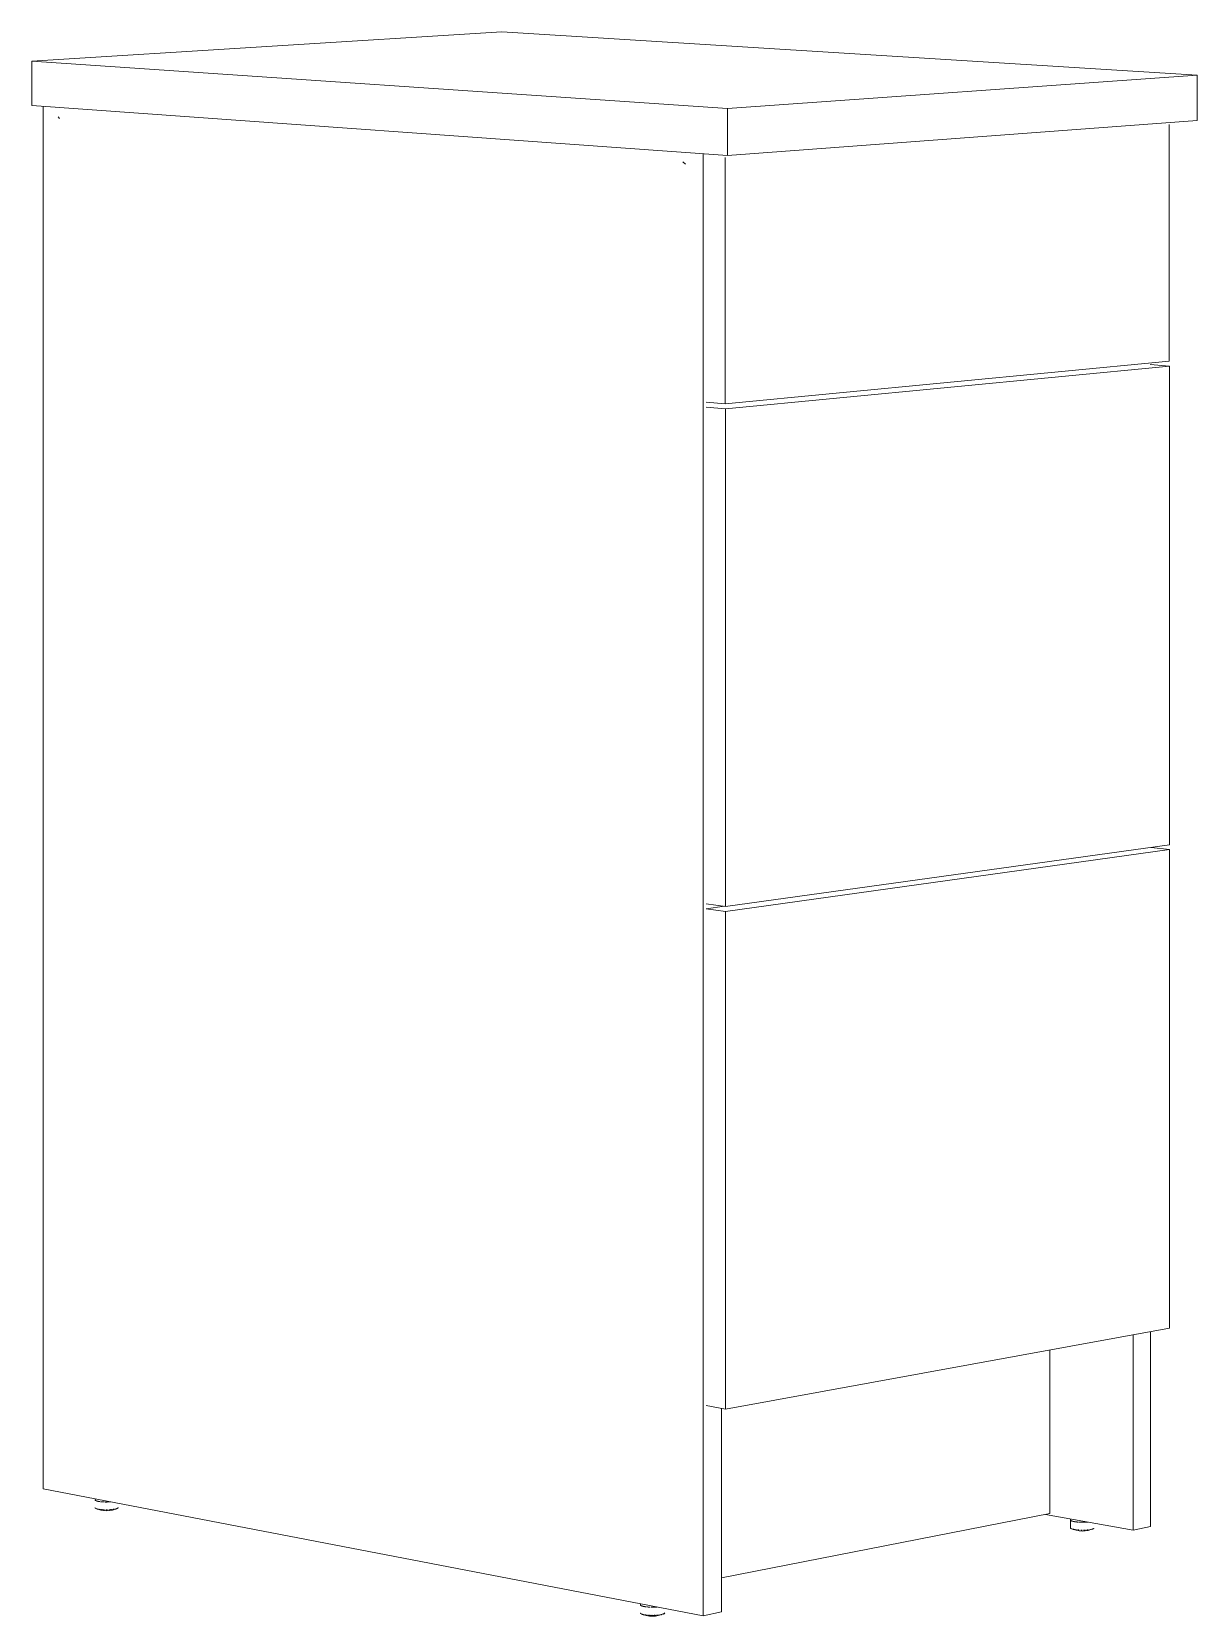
# Model space of a CAD drawing. Header units: metres. Extents: x -27.1 to 47.9, y -10.7 to 6.6.
# Drawn here: x 8.667 to 11.069, y 1.87 to 5.135 of the extents above; entities that cross this region are included whole.
import ezdxf

# ---------------------------------------------------------------- set-up
doc = ezdxf.new("R2010")
doc.units = ezdxf.units.M
doc.header["$MEASUREMENT"] = 0
doc.layers.add('PDF_Working_Num_Penna__7_Num_Penna__7_Num_Penna__7_Num_Penna__7_Num_Penna__7_Num_Penna__7', color=7, linetype='Continuous', lineweight=18)

msp = doc.modelspace()

# ---------------------------------------------------------------- linework, layer by layer
at = {"layer": 'PDF_Working_Num_Penna__7_Num_Penna__7_Num_Penna__7_Num_Penna__7_Num_Penna__7_Num_Penna__7', "color": 7, "linetype": 'Continuous', "lineweight": 18, "flags": 128}
for points in [[(9.6361, 5.1348), (8.6672, 5.0741)], [(9.6361, 5.1348), (11.0689, 5.045), (11.0689, 4.952)], [(8.6672, 5.0741), (8.6672, 4.9827)], [(8.6672, 5.0741), (10.1011, 4.9768)], [(11.0689, 5.045), (10.1011, 4.9768), (10.1011, 4.8799)], [(8.6672, 4.9827), (10.1011, 4.8799)], [(8.6912, 2.1324), (8.6912, 4.981)], [(10.1011, 4.8799), (11.0689, 4.952)], [(11.0111, 4.4557), (11.0111, 4.9439)], [(10.0505, 4.8835), (10.0505, 1.8708)], [(10.0963, 4.8756), (10.0963, 4.3681)], [(10.0566, 4.3717), (10.0963, 4.3681), (11.0111, 4.4557)], [(10.0968, 4.3578), (11.0116, 4.4458), (10.972, 4.4492)], [(11.0116, 3.4594), (11.0116, 4.4458)], [(10.0968, 3.3324), (10.0968, 4.3578), (10.057, 4.3614)], [(11.0116, 3.4594), (10.0968, 3.3324), (10.057, 3.3377)], [(10.9737, 3.4541), (11.0116, 3.4494), (10.0968, 3.322)], [(11.0116, 2.463), (11.0116, 3.4494)], [(10.095, 3.3327), (10.057, 3.3274)], [(10.0968, 2.2967), (10.0968, 3.322), (10.057, 3.3274)], [(11.0116, 2.463), (10.0968, 2.2967), (10.057, 2.3037)], [(10.9368, 2.4494), (10.9368, 2.0473)], [(10.9724, 2.4559), (10.9724, 2.0544)], [(10.7649, 2.0814), (10.7649, 2.4182)], [(10.0888, 2.2981), (10.0888, 1.8785)], [(10.0505, 1.8708), (8.6912, 2.1324)], [(10.0888, 1.9487), (10.7649, 2.0814)], [(10.7561, 2.0796), (10.9368, 2.0473), (10.9724, 2.0544)], [(10.0888, 1.8785), (10.0505, 1.8708)]]:
    msp.add_lwpolyline(points, dxfattribs=at)
for points in [[(8.7216, 4.9597), (8.7248, 4.956)], [(10.0088, 4.8666), (10.0141, 4.8621)], [(8.8399, 2.0908), (8.8401, 2.0908), (8.8402, 2.0908)], [(8.8417, 2.0913), (8.8419, 2.0913)], [(10.8088, 2.0665), (10.809, 2.0665)], [(10.8135, 2.065), (10.8138, 2.065), (10.814, 2.0649)], [(10.8513, 2.0489), (10.8515, 2.0489)], [(9.9253, 1.8906), (9.9255, 1.8906)], [(9.9662, 1.8735), (9.9664, 1.8735), (9.9666, 1.8735)], [(9.968, 1.874), (9.9682, 1.874)]]:
    msp.add_lwpolyline(points, close=True, dxfattribs=at)
for points in [[(8.7982, 2.1088, 0.000369), (8.7979, 2.109)], [(8.7981, 2.1101, -0.019749), (8.7985, 2.1106)], [(8.7985, 2.1082), (8.7988, 2.1082, 0.038828)], [(8.8009, 2.1072), (8.8012, 2.1072, 0.003068), (8.8023, 2.1068), (8.8026, 2.1067), (8.8028, 2.1067)], [(8.8044, 2.1063), (8.8047, 2.1063), (8.8049, 2.1063), (8.8051, 2.1063, 0.009408), (8.8064, 2.1061, 0.188708), (8.8074, 2.1059, 0.009375)], [(8.81, 2.1056, 0.00839), (8.8116, 2.1055, 0.121257), (8.8129, 2.1054, 0.007978), (8.8145, 2.1053, 0.109201), (8.8158, 2.1052, 0.002479)], [(8.8189, 2.1051, 0.002508), (8.8206, 2.1051, 0.115385), (8.822, 2.1051, 0.0025), (8.8238, 2.1052, 0.11284), (8.8251, 2.1052, 0.000113), (8.8268, 2.1053, 0.111873), (8.8281, 2.1053, 0.002952), (8.8298, 2.1054, 0.094334)], [(8.821, 2.0887), (8.8212, 2.0887, 0.073171)], [(10.8082, 2.069), (10.808, 2.069), (10.8077, 2.0689), (10.8077, 2.0685, -0.087484)], [(10.8099, 2.066, 0.014486), (10.8101, 2.066), (10.8103, 2.0659)], [(10.8118, 2.0654), (10.812, 2.0654), (10.8122, 2.0654, 0.011473)], [(10.819, 2.0642, 0.004381), (10.8206, 2.064, 0.125068), (10.8218, 2.0638, -0.000215), (10.8235, 2.0637, 0.104193)], [(10.8278, 2.0635, 0.005025), (10.8296, 2.0634, 0.093553), (10.8309, 2.0634, 0.000082), (10.8327, 2.0634, 0.108588), (10.8341, 2.0634, 0.005168), (10.8358, 2.0634, 0.108827), (10.8372, 2.0635, 0.003044), (10.8389, 2.0635, 0.117385), (10.8402, 2.0636, 0.016041), (10.8418, 2.0637, 0.13161), (10.843, 2.0638, 0.017329)], [(9.9224, 1.8917), (9.9228, 1.8917, 0.005465), (9.9234, 1.8912, 0.006722), (9.9237, 1.8911), (9.9238, 1.8911)], [(9.9269, 1.8901), (9.9273, 1.8901), (9.9274, 1.8901), (9.9276, 1.8901, 0.009254), (9.9291, 1.8897), (9.9294, 1.8896), (9.9295, 1.8896), (9.9297, 1.8896), (9.9299, 1.8896, 0.011498), (9.9314, 1.8894, 0.170524), (9.9325, 1.8892, 0.005316)], [(9.9354, 1.8889, 0.014115), (9.9371, 1.8887, 0.135947), (9.9384, 1.8886, 0.002335), (9.9401, 1.8885, 0.101144), (9.9415, 1.8885, 0.002386)], [(9.9447, 1.8884, 0.000016), (9.9466, 1.8884, 0.103025), (9.948, 1.8884, 0.011869), (9.9498, 1.8884, 0.108028), (9.9512, 1.8884, -0.002906), (9.953, 1.8885, 0.111666), (9.9543, 1.8886, 0.002337), (9.9561, 1.8887, 0.089997)]]:
    msp.add_lwpolyline(points, format="xyb", close=True, dxfattribs=at)
for points in [[(8.845, 2.0929, -0.236831), (8.798, 2.0924)], [(10.8078, 2.0676), (10.8077, 2.0679), (10.8073, 2.0677), (10.8073, 2.0516, 0.061638), (10.8078, 2.0514), (10.8076, 2.0513, 0.245044), (10.8555, 2.0508)], [(9.971, 1.8758, -0.245908), (9.9215, 1.8755)]]:
    msp.add_lwpolyline(points, format="xyb", dxfattribs=at)
at = {"layer": 'PDF_Working_Num_Penna__7_Num_Penna__7_Num_Penna__7_Num_Penna__7_Num_Penna__7_Num_Penna__7', "color": 7, "linetype": 'Continuous', "lineweight": 18}
for centre, radius, start, end in [((8.7986, 2.1062), 0.00286, 101.1495, 105.3315), ((8.7969, 2.1134), 0.00525, 285.6785, 287.72), ((8.7986, 2.0927), 0.000549, 231.4954, 255.3745), ((8.8028, 2.0919), 0.00126, 241.5229, 280.3613), ((8.8048, 2.0915), 0.00125, 239.9144, 283.9289), ((8.8071, 2.0914), 0.00157, 243.2619, 282.4075), ((8.833, 2.0917), 0.00207, 260.1984, 292.8077), ((8.838, 2.0917), 0.00139, 258.1532, 298.9083), ((8.8398, 2.0926), 0.00188, 292.0906, 297.7189), ((8.8433, 2.0927), 0.00092, 262.3838, 304.6879), ((8.8425, 2.0962), 0.00474, 280.2056, 282.4143), ((8.8443, 2.0935), 0.00122, 287.2465, 296.9724), ((8.849, 2.0795), 0.014, 105.0668, 105.9814), ((8.8438, 2.099), 0.00575, 286.9625, 288.5269), ((8.8097, 2.0915), 0.00197, 247.5414, 280.9774), ((8.8183, 2.0923), 0.00322, 257.2323, 280.6749), ((8.8182, 2.0902), 0.00144, 265.4772, 274.5228), ((8.8213, 2.0923), 0.00328, 258.3735, 281.6265), ((8.8243, 2.0925), 0.00345, 260.633, 282.5057), ((10.808, 2.0671), 0.00141, 109.4588, 117.3986), ((10.807, 2.0711), 0.0023, 287.7586, 292.514), ((10.8089, 2.0663), 0.000452, 107.2129, 125.9172), ((10.7941, 1.9158), 0.1504, 80.8893, 81.4375), ((10.812, 2.0506), 0.00133, 241.9369, 278.0471), ((10.8187, 2.0498), 0.00185, 243.7019, 279.2665), ((10.8214, 2.0502), 0.00255, 251.0827, 278.8324), ((10.8243, 2.0504), 0.00299, 253.4072, 277.9608), ((10.8273, 2.0504), 0.00318, 255.6762, 279.6597), ((10.8303, 2.0505), 0.00339, 257.5355, 280.4275), ((10.8305, 2.048), 0.0011, 269.1446, 278.4836), ((10.8334, 2.0502), 0.00308, 258.1237, 282.9133), ((10.8363, 2.0484), 0.00151, 263.7557, 276.2443), ((10.8393, 2.0505), 0.00321, 261.8466, 284.6328), ((10.8516, 2.0493), 0.000636, 282.6256, 296.9721), ((10.8548, 2.0546), 0.0036, 283.1519, 286.501), ((9.9223, 1.893), 0.00146, 106.3757, 113.8969), ((9.9217, 1.8925), 0.00131, 100.9674, 111.3212), ((9.9291, 1.8899), 0.000249, 212.0715, 249.9465), ((9.9379, 1.8746), 0.00277, 251.9619, 279.0379), ((9.941, 1.875), 0.00342, 255.6989, 278.8009), ((9.9441, 1.8749), 0.00334, 257.1921, 281.3389), ((9.9472, 1.8748), 0.00331, 258.6081, 282.8672), ((9.9504, 1.8751), 0.00352, 260.7913, 283.2103), ((9.9535, 1.8746), 0.00291, 260.247, 286.4859), ((9.9565, 1.8741), 0.00224, 259.043, 291.3955), ((9.9593, 1.8742), 0.00201, 259.8891, 294.0731), ((9.962, 1.8741), 0.00153, 257.7902, 298.8304), ((9.9678, 1.8761), 0.00218, 288.0604, 293.7886), ((9.9695, 1.8754), 0.00082, 261.6969, 308.9048), ((9.9704, 1.879), 0.00328, 282.6944, 286.7927)]:
    msp.add_arc(centre, radius, start, end, dxfattribs=at)
for points in [[(8.7978, 2.1096), (8.7979, 2.1096), (8.7976, 2.1095), (8.7976, 2.1095)], [(8.7976, 2.1095), (8.7977, 2.1095), (8.7978, 2.1094), (8.7978, 2.1094)], [(8.7976, 2.0934), (8.7976, 2.0934), (8.7976, 2.0933), (8.7976, 2.0933)], [(8.7976, 2.0934), (8.7977, 2.0934), (8.7977, 2.0933), (8.7977, 2.0933)], [(8.7976, 2.0933), (8.7978, 2.0933), (8.7977, 2.0931), (8.7977, 2.0931)], [(8.7977, 2.0929), (8.7978, 2.0929), (8.7977, 2.0927), (8.7978, 2.0927)], [(8.7977, 2.0929), (8.7979, 2.0929), (8.798, 2.0927), (8.7982, 2.0927)], [(8.7981, 2.1099), (8.7982, 2.1099), (8.7978, 2.1096), (8.7979, 2.1096)], [(8.7978, 2.109), (8.7979, 2.109), (8.7979, 2.1088), (8.7979, 2.1088)], [(8.7978, 2.0927), (8.7979, 2.0927), (8.7979, 2.0926), (8.7979, 2.0926)], [(8.7981, 2.1101), (8.7983, 2.1101), (8.7979, 2.1101), (8.7979, 2.1101)], [(8.7979, 2.1101), (8.798, 2.1101), (8.798, 2.1099), (8.798, 2.1099)], [(8.7979, 2.1093), (8.798, 2.1093), (8.7979, 2.109), (8.798, 2.109)], [(8.7979, 2.0926), (8.798, 2.0926), (8.7981, 2.0925), (8.7981, 2.0925)], [(8.7982, 2.1088), (8.7983, 2.1088), (8.7983, 2.1084), (8.7985, 2.1084)], [(8.7983, 2.1084), (8.7985, 2.1084), (8.7985, 2.1082), (8.7985, 2.1082)], [(8.7983, 2.0923), (8.7984, 2.0923), (8.7983, 2.0921), (8.7984, 2.0921)], [(8.7984, 2.0921), (8.7985, 2.0921), (8.7985, 2.092), (8.7985, 2.092)], [(8.7986, 2.1107), (8.7987, 2.1107), (8.7985, 2.1105), (8.7985, 2.1105)], [(8.7985, 2.092), (8.7986, 2.092), (8.7987, 2.0919), (8.7987, 2.0919)], [(8.7987, 2.1107), (8.7988, 2.1107), (8.7986, 2.1107), (8.7986, 2.1107)], [(8.7988, 2.0922), (8.7989, 2.0922), (8.7988, 2.092), (8.7988, 2.092)], [(8.7992, 2.0918), (8.7994, 2.0918), (8.7993, 2.0916), (8.7993, 2.0916)], [(8.7992, 2.0918), (8.7994, 2.0918), (8.7996, 2.0916), (8.7998, 2.0916)], [(8.7993, 2.1079), (8.7995, 2.1079), (8.7993, 2.1078), (8.7993, 2.1078)], [(8.7993, 2.1078), (8.7994, 2.1078), (8.7995, 2.1077), (8.7995, 2.1077)], [(8.7993, 2.0916), (8.7994, 2.0916), (8.7994, 2.0914), (8.7994, 2.0914)], [(8.7995, 2.0914), (8.7996, 2.0914), (8.7996, 2.0914), (8.7997, 2.0914)], [(8.7998, 2.0915), (8.8, 2.0915), (8.7997, 2.0914), (8.7997, 2.0914)], [(8.7998, 2.1077), (8.8001, 2.1077), (8.8003, 2.1074), (8.8006, 2.1074)], [(8.7998, 2.0916), (8.7999, 2.0916), (8.7998, 2.0915), (8.7998, 2.0915)], [(8.8005, 2.0913), (8.8006, 2.0913), (8.8005, 2.0911), (8.8006, 2.0911)], [(8.8005, 2.0913), (8.8008, 2.0913), (8.801, 2.0911), (8.8012, 2.0911)], [(8.8006, 2.1074), (8.8007, 2.1074), (8.8006, 2.1072), (8.8006, 2.1072)], [(8.8006, 2.1072), (8.8007, 2.1072), (8.8009, 2.1072), (8.8009, 2.1072)], [(8.8006, 2.0911), (8.8007, 2.0911), (8.8007, 2.091), (8.8007, 2.091)], [(8.8007, 2.091), (8.8008, 2.091), (8.8008, 2.0909), (8.8009, 2.0909)], [(8.8009, 2.0909), (8.8009, 2.0909), (8.801, 2.0909), (8.801, 2.0909)], [(8.8012, 2.091), (8.8014, 2.091), (8.801, 2.0909), (8.801, 2.0909)], [(8.8012, 2.0911), (8.8014, 2.0911), (8.8012, 2.091), (8.8012, 2.091)], [(8.8022, 2.1069), (8.8023, 2.1069), (8.8023, 2.1068), (8.8023, 2.1068)], [(8.8022, 2.0908), (8.8023, 2.0908), (8.8022, 2.0906), (8.8022, 2.0906)], [(8.8022, 2.0906), (8.8024, 2.0906), (8.8023, 2.0905), (8.8024, 2.0905)], [(8.8024, 2.0905), (8.8025, 2.0905), (8.8025, 2.0904), (8.8026, 2.0904)], [(8.803, 2.0905), (8.8032, 2.0905), (8.8027, 2.0904), (8.8028, 2.0904)], [(8.803, 2.0907), (8.8031, 2.0907), (8.8029, 2.0905), (8.803, 2.0905)], [(8.803, 2.1067), (8.8034, 2.1067), (8.8038, 2.1064), (8.8042, 2.1064)], [(8.8041, 2.0904), (8.8043, 2.0904), (8.8042, 2.0902), (8.8042, 2.0902)], [(8.8042, 2.1064), (8.8043, 2.1064), (8.8044, 2.1063), (8.8044, 2.1063)], [(8.8042, 2.0902), (8.8043, 2.0902), (8.8043, 2.09), (8.8044, 2.09)], [(8.8044, 2.09), (8.8045, 2.09), (8.8045, 2.09), (8.8045, 2.09)], [(8.805, 2.0901), (8.8051, 2.0901), (8.8049, 2.09), (8.8049, 2.09)], [(8.8051, 2.0902), (8.8052, 2.0902), (8.805, 2.0901), (8.805, 2.0901)], [(8.8074, 2.0899), (8.8076, 2.0899), (8.8074, 2.0897), (8.8074, 2.0897)], [(8.8089, 2.1057), (8.8093, 2.1057), (8.8097, 2.1056), (8.81, 2.1056)], [(8.8175, 2.1052), (8.818, 2.1052), (8.8184, 2.1052), (8.8189, 2.1052)], [(8.8338, 2.0898), (8.8339, 2.0898), (8.8337, 2.0896), (8.8338, 2.0896)], [(8.8353, 2.09), (8.8357, 2.09), (8.836, 2.0901), (8.8364, 2.0901)], [(8.8355, 2.0897), (8.8356, 2.0897), (8.8353, 2.0898), (8.8353, 2.0898)], [(8.8362, 2.0898), (8.8362, 2.0898), (8.8358, 2.0897), (8.8359, 2.0897)], [(8.8363, 2.0899), (8.8364, 2.0899), (8.8361, 2.0898), (8.8362, 2.0898)], [(8.8364, 2.0901), (8.8365, 2.0901), (8.8363, 2.0899), (8.8363, 2.0899)], [(8.8379, 2.0901), (8.8381, 2.0901), (8.8377, 2.0903), (8.8377, 2.0903)], [(8.838, 2.0901), (8.8381, 2.0901), (8.8378, 2.0901), (8.8379, 2.0901)], [(8.84, 2.0905), (8.8402, 2.0905), (8.8398, 2.0908), (8.8399, 2.0908)], [(8.8401, 2.0905), (8.8402, 2.0905), (8.84, 2.0905), (8.84, 2.0905)], [(8.8401, 2.0905), (8.8402, 2.0905), (8.8402, 2.0905), (8.8403, 2.0905)], [(8.8403, 2.0906), (8.8404, 2.0906), (8.8404, 2.0906), (8.8405, 2.0906)], [(8.8405, 2.0906), (8.8407, 2.0906), (8.8406, 2.0908), (8.8407, 2.0908)], [(8.8407, 2.0908), (8.8408, 2.0908), (8.8407, 2.0909), (8.8407, 2.0909)], [(8.8417, 2.0911), (8.8418, 2.0911), (8.8417, 2.0912), (8.8417, 2.0912)], [(8.8419, 2.091), (8.842, 2.091), (8.8417, 2.0911), (8.8417, 2.0911)], [(8.8419, 2.091), (8.842, 2.091), (8.842, 2.091), (8.8421, 2.091)], [(8.8421, 2.091), (8.8423, 2.091), (8.8423, 2.0912), (8.8423, 2.0912)], [(8.8422, 2.0913), (8.8423, 2.0913), (8.8424, 2.0914), (8.8424, 2.0914)], [(8.8423, 2.0912), (8.8425, 2.0912), (8.8424, 2.0914), (8.8424, 2.0914)], [(8.8433, 2.0915), (8.8435, 2.0915), (8.8432, 2.0917), (8.8432, 2.0917)], [(8.8435, 2.0916), (8.8436, 2.0916), (8.8436, 2.0916), (8.8437, 2.0916)], [(8.8437, 2.0916), (8.8438, 2.0916), (8.8438, 2.0918), (8.8438, 2.0918)], [(8.8444, 2.0921), (8.8446, 2.0921), (8.8443, 2.0923), (8.8443, 2.0923)], [(8.8444, 2.0921), (8.8445, 2.0921), (8.8445, 2.0921), (8.8446, 2.0921)], [(8.8446, 2.0921), (8.8448, 2.0921), (8.8447, 2.0923), (8.8448, 2.0923)], [(8.8448, 2.0923), (8.8449, 2.0923), (8.8448, 2.0925), (8.8448, 2.0925)], [(8.8451, 2.0926), (8.8453, 2.0926), (8.845, 2.0929), (8.845, 2.0929)], [(8.8451, 2.0926), (8.8451, 2.0926), (8.8452, 2.0927), (8.8453, 2.0927)], [(8.8453, 2.0927), (8.8454, 2.0927), (8.8454, 2.0929), (8.8454, 2.0929)], [(8.8454, 2.0929), (8.8456, 2.0929), (8.8455, 2.093), (8.8455, 2.093)], [(8.8455, 2.0933), (8.8456, 2.0933), (8.8456, 2.0934), (8.8456, 2.0934)], [(8.8456, 2.0934), (8.8458, 2.0934), (8.8457, 2.0936), (8.8457, 2.0936)], [(8.8072, 2.0896), (8.8073, 2.0896), (8.807, 2.0896), (8.8071, 2.0896)], [(8.8074, 2.0897), (8.8075, 2.0897), (8.8072, 2.0896), (8.8072, 2.0896)], [(8.8091, 2.0894), (8.8092, 2.0894), (8.8089, 2.0896), (8.8089, 2.0896)], [(8.8091, 2.0894), (8.8092, 2.0894), (8.8092, 2.0893), (8.8093, 2.0893)], [(8.8093, 2.0893), (8.8094, 2.0893), (8.8094, 2.0893), (8.8095, 2.0893)], [(8.8095, 2.0893), (8.8096, 2.0893), (8.8096, 2.0893), (8.8097, 2.0893)], [(8.8098, 2.0893), (8.8098, 2.0893), (8.8096, 2.0893), (8.8097, 2.0893)], [(8.81, 2.0894), (8.8101, 2.0894), (8.8098, 2.0893), (8.8098, 2.0893)], [(8.81, 2.0896), (8.8102, 2.0896), (8.81, 2.0894), (8.81, 2.0894)], [(8.8117, 2.0892), (8.8119, 2.0892), (8.8116, 2.0894), (8.8116, 2.0894)], [(8.8116, 2.0894), (8.812, 2.0894), (8.8124, 2.0893), (8.8129, 2.0893)], [(8.8119, 2.0891), (8.8121, 2.0891), (8.8117, 2.0892), (8.8117, 2.0892)], [(8.8119, 2.0891), (8.8121, 2.0891), (8.8122, 2.089), (8.8122, 2.089)], [(8.8128, 2.0892), (8.8129, 2.0892), (8.8126, 2.0891), (8.8126, 2.0891)], [(8.8129, 2.0893), (8.813, 2.0893), (8.8127, 2.0892), (8.8128, 2.0892)], [(8.8145, 2.0892), (8.815, 2.0892), (8.8154, 2.0892), (8.8158, 2.0892)], [(8.8147, 2.089), (8.8149, 2.089), (8.8145, 2.0891), (8.8146, 2.0891)], [(8.8149, 2.0889), (8.8149, 2.0889), (8.8147, 2.089), (8.8147, 2.089)], [(8.8149, 2.0889), (8.8149, 2.0889), (8.815, 2.0889), (8.8151, 2.0889)], [(8.8151, 2.0889), (8.8152, 2.0889), (8.8152, 2.0889), (8.8153, 2.0889)], [(8.8156, 2.0889), (8.8156, 2.0889), (8.8153, 2.0889), (8.8154, 2.0889)], [(8.8157, 2.089), (8.8159, 2.089), (8.8155, 2.0889), (8.8156, 2.0889)], [(8.8158, 2.0892), (8.8159, 2.0892), (8.8157, 2.089), (8.8157, 2.089)], [(8.8177, 2.0888), (8.8179, 2.0888), (8.8175, 2.089), (8.8176, 2.089)], [(8.8179, 2.0888), (8.8181, 2.0888), (8.8177, 2.0888), (8.8177, 2.0888)], [(8.8179, 2.0888), (8.818, 2.0888), (8.8181, 2.0888), (8.8181, 2.0888)], [(8.8186, 2.0888), (8.8187, 2.0888), (8.8184, 2.0888), (8.8184, 2.0888)], [(8.8188, 2.0889), (8.8189, 2.0889), (8.8186, 2.0888), (8.8186, 2.0888)], [(8.8189, 2.0891), (8.819, 2.0891), (8.8188, 2.0889), (8.8188, 2.0889)], [(8.8208, 2.0888), (8.821, 2.0888), (8.8206, 2.089), (8.8207, 2.089)], [(8.821, 2.0888), (8.8212, 2.0888), (8.8208, 2.0888), (8.8208, 2.0888)], [(8.8217, 2.0888), (8.8218, 2.0888), (8.8215, 2.0888), (8.8215, 2.0888)], [(8.8219, 2.0889), (8.822, 2.0889), (8.8217, 2.0888), (8.8217, 2.0888)], [(8.822, 2.0891), (8.8221, 2.0891), (8.8219, 2.0889), (8.8219, 2.0889)], [(8.8239, 2.0888), (8.8241, 2.0888), (8.8238, 2.089), (8.8238, 2.089)], [(8.8242, 2.0888), (8.8243, 2.0888), (8.8239, 2.0888), (8.8239, 2.0888)], [(8.8242, 2.0888), (8.8242, 2.0888), (8.8243, 2.0888), (8.8243, 2.0888)], [(8.8243, 2.0888), (8.8244, 2.0888), (8.8245, 2.0888), (8.8246, 2.0888)], [(8.8248, 2.0888), (8.8249, 2.0888), (8.8246, 2.0888), (8.8247, 2.0888)], [(8.825, 2.089), (8.8251, 2.089), (8.8248, 2.0888), (8.8248, 2.0888)], [(8.8251, 2.0891), (8.8252, 2.0891), (8.825, 2.089), (8.825, 2.089)], [(8.8268, 2.0892), (8.8273, 2.0892), (8.8277, 2.0893), (8.8281, 2.0893)], [(8.8269, 2.089), (8.827, 2.089), (8.8268, 2.0892), (8.8268, 2.0892)], [(8.8271, 2.0889), (8.8273, 2.0889), (8.8269, 2.089), (8.8269, 2.089)], [(8.8275, 2.0889), (8.8276, 2.0889), (8.827, 2.0889), (8.8271, 2.0889)], [(8.8281, 2.0891), (8.8282, 2.0891), (8.8278, 2.089), (8.8279, 2.089)], [(8.8281, 2.0893), (8.8282, 2.0893), (8.828, 2.0891), (8.8281, 2.0891)], [(8.8298, 2.0894), (8.8302, 2.0894), (8.8306, 2.0895), (8.831, 2.0895)], [(8.8299, 2.0892), (8.83, 2.0892), (8.8298, 2.0894), (8.8298, 2.0894)], [(8.8301, 2.0891), (8.8303, 2.0891), (8.8299, 2.0892), (8.8299, 2.0892)], [(8.8304, 2.0891), (8.8305, 2.0891), (8.83, 2.0891), (8.8301, 2.0891)], [(8.831, 2.0893), (8.8311, 2.0893), (8.8307, 2.0892), (8.8308, 2.0892)], [(8.831, 2.0895), (8.8312, 2.0895), (8.831, 2.0893), (8.831, 2.0893)], [(8.8327, 2.0895), (8.8328, 2.0895), (8.8326, 2.0896), (8.8326, 2.0896)], [(8.8329, 2.0894), (8.8331, 2.0894), (8.8327, 2.0895), (8.8327, 2.0895)], [(8.8332, 2.0894), (8.8333, 2.0894), (8.8328, 2.0894), (8.8329, 2.0894)], [(8.8338, 2.0896), (8.8339, 2.0896), (8.8336, 2.0895), (8.8336, 2.0895)], [(8.8356, 2.0897), (8.8358, 2.0897), (8.8354, 2.0897), (8.8355, 2.0897)], [(10.8074, 2.0684), (10.8075, 2.0684), (10.8075, 2.0682), (10.8075, 2.0682)], [(10.8075, 2.0679), (10.8076, 2.0679), (10.8074, 2.0678), (10.8074, 2.0678)], [(10.8074, 2.0678), (10.8075, 2.0678), (10.8076, 2.0677), (10.8076, 2.0677)], [(10.8076, 2.0682), (10.8077, 2.0682), (10.8075, 2.0679), (10.8076, 2.0679)], [(10.8077, 2.0689), (10.8079, 2.0689), (10.8079, 2.0688), (10.8079, 2.0688)], [(10.8078, 2.0676), (10.8079, 2.0676), (10.8079, 2.0673), (10.808, 2.0673)], [(10.808, 2.0673), (10.8081, 2.0673), (10.8078, 2.0672), (10.8078, 2.0672)], [(10.8078, 2.0672), (10.8079, 2.0672), (10.808, 2.0671), (10.808, 2.0671)], [(10.8085, 2.0693), (10.8086, 2.0693), (10.8081, 2.069), (10.8082, 2.069)], [(10.8083, 2.067), (10.8085, 2.067), (10.8086, 2.0667), (10.8087, 2.0667)], [(10.8086, 2.0667), (10.8088, 2.0667), (10.8088, 2.0665), (10.8088, 2.0665)], [(10.8092, 2.0665), (10.8095, 2.0665), (10.8096, 2.0661), (10.8099, 2.0661)], [(10.8099, 2.0661), (10.81, 2.0661), (10.8099, 2.066), (10.8099, 2.066)], [(10.8105, 2.0659), (10.8108, 2.0659), (10.8111, 2.0656), (10.8114, 2.0656)], [(10.8114, 2.0656), (10.8115, 2.0656), (10.8115, 2.0655), (10.8115, 2.0655)], [(10.8115, 2.0655), (10.8116, 2.0655), (10.8118, 2.0654), (10.8118, 2.0654)], [(10.8133, 2.0651), (10.8134, 2.0651), (10.8135, 2.065), (10.8135, 2.065)], [(10.8142, 2.0649), (10.8146, 2.0649), (10.815, 2.0647), (10.8154, 2.0647)], [(10.8155, 2.0647), (10.8158, 2.0647), (10.8161, 2.0645), (10.8165, 2.0645)], [(10.8179, 2.0643), (10.8183, 2.0643), (10.8186, 2.0642), (10.819, 2.0642)], [(10.8247, 2.0636), (10.8253, 2.0636), (10.8259, 2.0635), (10.8265, 2.0635)], [(10.8265, 2.0635), (10.8269, 2.0635), (10.8274, 2.0635), (10.8278, 2.0635)], [(10.8073, 2.0516), (10.8074, 2.0516), (10.8074, 2.0514), (10.8074, 2.0514)], [(10.8074, 2.0514), (10.8075, 2.0514), (10.8075, 2.0513), (10.8075, 2.0513)], [(10.8075, 2.0513), (10.8076, 2.0513), (10.8077, 2.0512), (10.8077, 2.0512)], [(10.8078, 2.0514), (10.8079, 2.0514), (10.8077, 2.0513), (10.8077, 2.0513)], [(10.8078, 2.051), (10.8079, 2.051), (10.8078, 2.0508), (10.8078, 2.0508)], [(10.8078, 2.051), (10.808, 2.051), (10.8081, 2.0509), (10.8083, 2.0509)], [(10.8078, 2.0508), (10.808, 2.0508), (10.808, 2.0507), (10.808, 2.0507)], [(10.808, 2.0507), (10.8081, 2.0507), (10.8081, 2.0506), (10.8082, 2.0506)], [(10.8086, 2.0505), (10.8087, 2.0505), (10.8086, 2.0503), (10.8086, 2.0503)], [(10.8086, 2.0504), (10.8088, 2.0504), (10.809, 2.0503), (10.8092, 2.0503)], [(10.8086, 2.0503), (10.8088, 2.0503), (10.8087, 2.0501), (10.8088, 2.0501)], [(10.8088, 2.0501), (10.8089, 2.0501), (10.8089, 2.0501), (10.8089, 2.0501)], [(10.8092, 2.0503), (10.8093, 2.0503), (10.8092, 2.0501), (10.8092, 2.0501)], [(10.8098, 2.0499), (10.8099, 2.0499), (10.8098, 2.0498), (10.8098, 2.0498)], [(10.8098, 2.0499), (10.8101, 2.0499), (10.8102, 2.0497), (10.8105, 2.0497)], [(10.8098, 2.0498), (10.81, 2.0498), (10.8099, 2.0496), (10.81, 2.0496)], [(10.81, 2.0496), (10.8101, 2.0496), (10.8101, 2.0495), (10.8101, 2.0495)], [(10.8101, 2.0495), (10.8102, 2.0495), (10.8102, 2.0495), (10.8103, 2.0495)], [(10.8105, 2.0496), (10.8106, 2.0496), (10.8103, 2.0495), (10.8103, 2.0495)], [(10.8105, 2.0497), (10.8106, 2.0497), (10.8104, 2.0496), (10.8105, 2.0496)], [(10.8114, 2.0494), (10.8115, 2.0494), (10.8114, 2.0492), (10.8114, 2.0492)], [(10.8114, 2.0492), (10.8115, 2.0492), (10.8115, 2.0491), (10.8115, 2.0491)], [(10.8115, 2.0491), (10.8117, 2.0491), (10.8117, 2.049), (10.8117, 2.049)], [(10.8121, 2.0491), (10.8123, 2.0491), (10.8119, 2.049), (10.8119, 2.049)], [(10.8122, 2.0492), (10.8123, 2.0492), (10.8121, 2.0491), (10.8121, 2.0491)], [(10.8132, 2.0489), (10.8136, 2.0489), (10.8138, 2.0487), (10.8142, 2.0487)], [(10.8133, 2.0489), (10.8134, 2.0489), (10.8133, 2.0487), (10.8133, 2.0487)], [(10.8133, 2.0487), (10.8134, 2.0487), (10.8134, 2.0486), (10.8134, 2.0486)], [(10.8134, 2.0486), (10.8136, 2.0486), (10.8136, 2.0485), (10.8136, 2.0485)], [(10.8141, 2.0486), (10.8142, 2.0486), (10.814, 2.0485), (10.814, 2.0485)], [(10.8142, 2.0487), (10.8143, 2.0487), (10.8141, 2.0486), (10.8141, 2.0486)], [(10.8155, 2.0485), (10.8158, 2.0485), (10.8161, 2.0483), (10.8165, 2.0483)], [(10.8164, 2.0482), (10.8165, 2.0482), (10.8162, 2.0481), (10.8163, 2.0481)], [(10.8165, 2.0483), (10.8166, 2.0483), (10.8164, 2.0482), (10.8164, 2.0482)], [(10.818, 2.0479), (10.8181, 2.0479), (10.8178, 2.0481), (10.8179, 2.0481)], [(10.8182, 2.0478), (10.8183, 2.0478), (10.8179, 2.0479), (10.818, 2.0479)], [(10.8185, 2.0477), (10.8186, 2.0477), (10.8181, 2.0478), (10.8182, 2.0478)], [(10.8188, 2.0477), (10.8189, 2.0477), (10.8184, 2.0477), (10.8185, 2.0477)], [(10.819, 2.0478), (10.8191, 2.0478), (10.8188, 2.0477), (10.8188, 2.0477)], [(10.819, 2.048), (10.8191, 2.048), (10.8189, 2.0478), (10.819, 2.0478)], [(10.8207, 2.0476), (10.8208, 2.0476), (10.8206, 2.0478), (10.8206, 2.0478)], [(10.8208, 2.0474), (10.821, 2.0474), (10.8206, 2.0476), (10.8207, 2.0476)], [(10.8208, 2.0474), (10.821, 2.0474), (10.821, 2.0474), (10.8211, 2.0474)], [(10.8211, 2.0474), (10.8211, 2.0474), (10.8212, 2.0474), (10.8213, 2.0474)], [(10.8215, 2.0474), (10.8216, 2.0474), (10.8214, 2.0474), (10.8214, 2.0474)], [(10.8217, 2.0475), (10.8219, 2.0475), (10.8215, 2.0474), (10.8215, 2.0474)], [(10.8218, 2.0477), (10.8219, 2.0477), (10.8217, 2.0475), (10.8217, 2.0475)], [(10.8237, 2.0472), (10.8238, 2.0472), (10.8235, 2.0474), (10.8235, 2.0474)], [(10.8238, 2.0472), (10.8238, 2.0472), (10.8236, 2.0472), (10.8237, 2.0472)], [(10.8238, 2.0472), (10.8239, 2.0472), (10.824, 2.0472), (10.8241, 2.0472)], [(10.8241, 2.0472), (10.8241, 2.0472), (10.8242, 2.0471), (10.8243, 2.0471)], [(10.8247, 2.0473), (10.8248, 2.0473), (10.8245, 2.0472), (10.8245, 2.0472)], [(10.8247, 2.0474), (10.8248, 2.0474), (10.8246, 2.0473), (10.8247, 2.0473)], [(10.8267, 2.047), (10.8268, 2.047), (10.8265, 2.0472), (10.8265, 2.0472)], [(10.8269, 2.047), (10.827, 2.047), (10.8267, 2.047), (10.8267, 2.047)], [(10.8269, 2.047), (10.8269, 2.047), (10.827, 2.047), (10.8271, 2.047)], [(10.8271, 2.047), (10.8271, 2.047), (10.8272, 2.0469), (10.8273, 2.0469)], [(10.8275, 2.047), (10.8276, 2.047), (10.8273, 2.047), (10.8274, 2.047)], [(10.8277, 2.0471), (10.8279, 2.0471), (10.8275, 2.047), (10.8275, 2.047)], [(10.8278, 2.0473), (10.8279, 2.0473), (10.8277, 2.0471), (10.8277, 2.0471)], [(10.8298, 2.0469), (10.8299, 2.0469), (10.8296, 2.0471), (10.8296, 2.0471)], [(10.83, 2.0469), (10.8301, 2.0469), (10.8297, 2.0469), (10.8298, 2.0469)], [(10.83, 2.0469), (10.83, 2.0469), (10.8301, 2.0469), (10.8302, 2.0469)], [(10.8308, 2.047), (10.831, 2.047), (10.8306, 2.0469), (10.8307, 2.0469)], [(10.8309, 2.0472), (10.831, 2.0472), (10.8308, 2.047), (10.8308, 2.047)], [(10.8329, 2.0469), (10.8331, 2.0469), (10.8327, 2.047), (10.8328, 2.047)], [(10.8331, 2.0469), (10.8333, 2.0469), (10.8329, 2.0469), (10.8329, 2.0469)], [(10.8331, 2.0469), (10.8332, 2.0469), (10.8333, 2.0468), (10.8333, 2.0468)], [(10.8338, 2.0469), (10.8339, 2.0469), (10.8336, 2.0469), (10.8336, 2.0469)], [(10.834, 2.047), (10.8341, 2.047), (10.8338, 2.0469), (10.8338, 2.0469)], [(10.8341, 2.0472), (10.8342, 2.0472), (10.834, 2.047), (10.834, 2.047)], [(10.8358, 2.0472), (10.8363, 2.0472), (10.8367, 2.0473), (10.8372, 2.0473)], [(10.8359, 2.047), (10.8361, 2.047), (10.8358, 2.0472), (10.8358, 2.0472)], [(10.8362, 2.0469), (10.8363, 2.0469), (10.8359, 2.047), (10.8359, 2.047)], [(10.8369, 2.0469), (10.837, 2.0469), (10.8367, 2.0469), (10.8368, 2.0469)], [(10.8371, 2.0471), (10.8373, 2.0471), (10.8369, 2.0469), (10.8369, 2.0469)], [(10.8372, 2.0473), (10.8373, 2.0473), (10.8371, 2.0471), (10.8371, 2.0471)], [(10.839, 2.0471), (10.8391, 2.0471), (10.8389, 2.0473), (10.8389, 2.0473)], [(10.8392, 2.047), (10.8393, 2.047), (10.8389, 2.0471), (10.839, 2.0471)], [(10.8395, 2.047), (10.8396, 2.047), (10.8391, 2.047), (10.8392, 2.047)], [(10.8401, 2.0472), (10.8402, 2.0472), (10.8399, 2.0471), (10.8399, 2.0471)], [(10.8402, 2.0474), (10.8403, 2.0474), (10.8401, 2.0472), (10.8401, 2.0472)], [(10.8418, 2.0475), (10.8422, 2.0475), (10.8426, 2.0476), (10.843, 2.0476)], [(10.8419, 2.0473), (10.842, 2.0473), (10.8418, 2.0475), (10.8418, 2.0475)], [(10.8421, 2.0472), (10.8423, 2.0472), (10.8419, 2.0473), (10.8419, 2.0473)], [(10.8424, 2.0472), (10.8425, 2.0472), (10.842, 2.0472), (10.8421, 2.0472)], [(10.8429, 2.0474), (10.8431, 2.0474), (10.8427, 2.0473), (10.8428, 2.0473)], [(10.843, 2.0476), (10.8431, 2.0476), (10.8429, 2.0474), (10.8429, 2.0474)], [(10.8445, 2.0478), (10.8449, 2.0478), (10.8453, 2.0479), (10.8457, 2.0479)], [(10.8447, 2.0475), (10.8449, 2.0475), (10.8445, 2.0477), (10.8446, 2.0477)], [(10.8449, 2.0475), (10.845, 2.0475), (10.8447, 2.0475), (10.8447, 2.0475)], [(10.8449, 2.0475), (10.845, 2.0475), (10.845, 2.0475), (10.8451, 2.0475)], [(10.8451, 2.0475), (10.8452, 2.0475), (10.8452, 2.0475), (10.8453, 2.0475)], [(10.8453, 2.0475), (10.8453, 2.0475), (10.8454, 2.0476), (10.8454, 2.0476)], [(10.8456, 2.0477), (10.8458, 2.0477), (10.8454, 2.0476), (10.8454, 2.0476)], [(10.8457, 2.0479), (10.8458, 2.0479), (10.8456, 2.0477), (10.8456, 2.0477)], [(10.8471, 2.0481), (10.8474, 2.0481), (10.8477, 2.0483), (10.8481, 2.0483)], [(10.8472, 2.0479), (10.8473, 2.0479), (10.8471, 2.048), (10.8471, 2.048)], [(10.8474, 2.0478), (10.8475, 2.0478), (10.8472, 2.0479), (10.8472, 2.0479)], [(10.8493, 2.0485), (10.8496, 2.0485), (10.8499, 2.0486), (10.8502, 2.0486)], [(10.8495, 2.0483), (10.8497, 2.0483), (10.8493, 2.0485), (10.8493, 2.0485)], [(10.8496, 2.0482), (10.8497, 2.0482), (10.8494, 2.0483), (10.8495, 2.0483)], [(10.8496, 2.0482), (10.8497, 2.0482), (10.8497, 2.0482), (10.8498, 2.0482)], [(10.8498, 2.0483), (10.8499, 2.0483), (10.8499, 2.0483), (10.85, 2.0483)], [(10.85, 2.0483), (10.8501, 2.0483), (10.8501, 2.0484), (10.8502, 2.0484)], [(10.8502, 2.0484), (10.8503, 2.0484), (10.8502, 2.0486), (10.8502, 2.0486)], [(10.8513, 2.0487), (10.8514, 2.0487), (10.8512, 2.0489), (10.8513, 2.0489)], [(10.8515, 2.0487), (10.8516, 2.0487), (10.8513, 2.0487), (10.8513, 2.0487)], [(10.8515, 2.0487), (10.8516, 2.0487), (10.8516, 2.0487), (10.8517, 2.0487)], [(10.8518, 2.049), (10.8519, 2.049), (10.852, 2.049), (10.852, 2.049)], [(10.8519, 2.0488), (10.852, 2.0488), (10.852, 2.0489), (10.852, 2.0489)], [(10.852, 2.0489), (10.8522, 2.0489), (10.8521, 2.0491), (10.8521, 2.0491)], [(10.8529, 2.0494), (10.8531, 2.0494), (10.8533, 2.0496), (10.8536, 2.0496)], [(10.8529, 2.0492), (10.853, 2.0492), (10.8529, 2.0494), (10.8529, 2.0494)], [(10.8531, 2.0492), (10.8532, 2.0492), (10.8529, 2.0492), (10.8529, 2.0492)], [(10.8532, 2.0492), (10.8533, 2.0492), (10.8534, 2.0493), (10.8534, 2.0493)], [(10.8534, 2.0493), (10.8536, 2.0493), (10.8535, 2.0495), (10.8536, 2.0495)], [(10.8543, 2.0497), (10.8545, 2.0497), (10.8541, 2.0499), (10.8542, 2.0499)], [(10.8543, 2.0497), (10.8543, 2.0497), (10.8544, 2.0497), (10.8545, 2.0497)], [(10.8545, 2.05), (10.8546, 2.05), (10.8547, 2.0501), (10.8547, 2.0501)], [(10.8545, 2.0497), (10.8546, 2.0497), (10.8546, 2.0499), (10.8547, 2.0499)], [(10.8547, 2.0499), (10.8548, 2.0499), (10.8547, 2.0501), (10.8547, 2.0501)], [(10.8551, 2.0503), (10.8553, 2.0503), (10.855, 2.0505), (10.855, 2.0505)], [(10.8552, 2.0503), (10.8554, 2.0503), (10.8554, 2.0505), (10.8554, 2.0505)], [(10.8553, 2.0506), (10.8554, 2.0506), (10.8555, 2.0506), (10.8555, 2.0506)], [(10.8554, 2.0505), (10.8556, 2.0505), (10.8554, 2.0507), (10.8555, 2.0507)], [(10.8555, 2.0508), (10.8556, 2.0508), (10.8556, 2.0509), (10.8556, 2.0509)], [(10.8556, 2.0509), (10.8558, 2.0509), (10.8558, 2.051), (10.8558, 2.051)], [(10.8558, 2.051), (10.8559, 2.051), (10.8558, 2.0512), (10.8559, 2.0512)], [(9.9219, 1.8942), (9.9221, 1.8942), (9.9215, 1.8938), (9.9216, 1.8938)], [(9.9217, 1.8944), (9.9219, 1.8944), (9.9219, 1.8942), (9.9219, 1.8942)], [(9.9212, 1.8763), (9.9212, 1.8763), (9.9211, 1.8761), (9.9212, 1.8761)], [(9.9211, 1.8763), (9.9213, 1.8763), (9.9214, 1.8762), (9.9214, 1.8762)], [(9.9213, 1.8932), (9.9215, 1.8932), (9.9212, 1.8931), (9.9212, 1.8931)], [(9.9212, 1.8931), (9.9213, 1.8931), (9.9214, 1.893), (9.9214, 1.893)], [(9.9212, 1.8761), (9.9213, 1.8761), (9.9213, 1.876), (9.9213, 1.876)], [(9.9213, 1.8938), (9.9214, 1.8938), (9.9214, 1.8936), (9.9214, 1.8936)], [(9.9215, 1.8936), (9.9216, 1.8936), (9.9213, 1.8932), (9.9215, 1.8932)], [(9.9213, 1.876), (9.9215, 1.876), (9.9215, 1.8759), (9.9215, 1.8759)], [(9.9215, 1.8929), (9.9216, 1.8929), (9.9216, 1.8926), (9.9217, 1.8926)], [(9.9217, 1.8926), (9.9218, 1.8926), (9.9215, 1.8925), (9.9215, 1.8925)], [(9.9215, 1.8925), (9.9216, 1.8925), (9.9216, 1.8924), (9.9216, 1.8924)], [(9.9215, 1.8757), (9.9216, 1.8757), (9.9215, 1.8755), (9.9215, 1.8755)], [(9.9215, 1.8757), (9.9216, 1.8757), (9.9218, 1.8755), (9.9219, 1.8755)], [(9.9215, 1.8755), (9.9217, 1.8755), (9.9216, 1.8753), (9.9217, 1.8753)], [(9.9217, 1.8753), (9.9218, 1.8753), (9.9218, 1.8753), (9.9219, 1.8753)], [(9.9219, 1.8923), (9.9221, 1.8923), (9.9222, 1.892), (9.9224, 1.892)], [(9.9224, 1.892), (9.9225, 1.892), (9.9222, 1.8919), (9.9222, 1.8919)], [(9.9222, 1.8919), (9.9224, 1.8919), (9.9224, 1.8917), (9.9224, 1.8917)], [(9.9222, 1.8751), (9.9223, 1.8751), (9.9222, 1.8749), (9.9222, 1.8749)], [(9.9222, 1.8751), (9.9224, 1.8751), (9.9224, 1.8749), (9.9224, 1.8749)], [(9.9222, 1.8749), (9.9224, 1.8749), (9.9223, 1.8748), (9.9224, 1.8748)], [(9.9224, 1.8748), (9.9225, 1.8748), (9.9226, 1.8747), (9.9226, 1.8747)], [(9.9228, 1.8749), (9.9229, 1.8749), (9.9227, 1.8747), (9.9228, 1.8747)], [(9.9233, 1.8745), (9.9234, 1.8745), (9.9233, 1.8743), (9.9234, 1.8743)], [(9.9233, 1.8745), (9.9236, 1.8745), (9.9238, 1.8743), (9.924, 1.8743)], [(9.9234, 1.8914), (9.9236, 1.8914), (9.9234, 1.8912), (9.9234, 1.8912)], [(9.9234, 1.8743), (9.9235, 1.8743), (9.9235, 1.8742), (9.9235, 1.8742)], [(9.9235, 1.8742), (9.9236, 1.8742), (9.9237, 1.8741), (9.9237, 1.8741)], [(9.9237, 1.8741), (9.9237, 1.8741), (9.9238, 1.874), (9.9238, 1.874)], [(9.924, 1.8742), (9.9241, 1.8742), (9.9238, 1.8741), (9.9238, 1.8741)], [(9.924, 1.8911), (9.9243, 1.8911), (9.9246, 1.8908), (9.9249, 1.8908)], [(9.924, 1.8743), (9.9241, 1.8743), (9.924, 1.8742), (9.924, 1.8742)], [(9.9249, 1.8908), (9.925, 1.8908), (9.925, 1.8906), (9.925, 1.8906)], [(9.9249, 1.8739), (9.925, 1.8739), (9.9249, 1.8738), (9.9249, 1.8738)], [(9.9249, 1.8739), (9.9251, 1.8739), (9.9254, 1.8738), (9.9256, 1.8738)], [(9.9249, 1.8738), (9.9251, 1.8738), (9.925, 1.8736), (9.925, 1.8736)], [(9.925, 1.8906), (9.9251, 1.8906), (9.9253, 1.8906), (9.9253, 1.8906)], [(9.925, 1.8736), (9.9252, 1.8736), (9.9252, 1.8735), (9.9252, 1.8735)], [(9.9252, 1.8735), (9.9253, 1.8735), (9.9254, 1.8735), (9.9254, 1.8735)], [(9.9256, 1.8736), (9.9258, 1.8736), (9.9254, 1.8735), (9.9254, 1.8735)], [(9.9256, 1.8906), (9.926, 1.8906), (9.9264, 1.8903), (9.9268, 1.8903)], [(9.9256, 1.8738), (9.9258, 1.8738), (9.9256, 1.8736), (9.9256, 1.8736)], [(9.9267, 1.8734), (9.9268, 1.8734), (9.9267, 1.8732), (9.9268, 1.8732)], [(9.9267, 1.8734), (9.927, 1.8734), (9.9273, 1.8733), (9.9276, 1.8733)], [(9.9268, 1.8903), (9.9269, 1.8903), (9.9269, 1.8901), (9.9269, 1.8901)], [(9.9268, 1.8732), (9.9269, 1.8732), (9.9269, 1.8731), (9.9269, 1.8731)], [(9.9269, 1.8731), (9.9271, 1.8731), (9.9271, 1.873), (9.9271, 1.873)], [(9.9276, 1.8731), (9.9277, 1.8731), (9.9274, 1.873), (9.9275, 1.873)], [(9.9276, 1.8733), (9.9278, 1.8733), (9.9276, 1.8731), (9.9276, 1.8731)], [(9.9289, 1.873), (9.9293, 1.873), (9.9296, 1.8728), (9.9299, 1.8728)], [(9.9299, 1.8726), (9.93, 1.8726), (9.9297, 1.8725), (9.9297, 1.8725)], [(9.9299, 1.8728), (9.9301, 1.8728), (9.9299, 1.8726), (9.9299, 1.8726)], [(9.9314, 1.8726), (9.9314, 1.8726), (9.9314, 1.8724), (9.9314, 1.8724)], [(9.9314, 1.8726), (9.9318, 1.8726), (9.9321, 1.8724), (9.9325, 1.8724)], [(9.9314, 1.8724), (9.9316, 1.8724), (9.9315, 1.8722), (9.9315, 1.8722)], [(9.9315, 1.8722), (9.9317, 1.8722), (9.9317, 1.8722), (9.9317, 1.8722)], [(9.9317, 1.8722), (9.9318, 1.8722), (9.9319, 1.8721), (9.932, 1.8721)], [(9.9323, 1.8721), (9.9324, 1.8721), (9.9321, 1.8721), (9.9322, 1.8721)], [(9.9325, 1.8722), (9.9326, 1.8722), (9.9323, 1.8721), (9.9323, 1.8721)], [(9.9325, 1.8724), (9.9327, 1.8724), (9.9325, 1.8722), (9.9325, 1.8722)], [(9.9341, 1.889), (9.9345, 1.889), (9.9349, 1.8889), (9.9354, 1.8889)], [(9.9341, 1.8721), (9.9343, 1.8721), (9.9341, 1.8722), (9.9341, 1.8722)], [(9.9341, 1.8722), (9.9345, 1.8722), (9.9349, 1.8721), (9.9354, 1.8721)], [(9.9343, 1.8719), (9.9345, 1.8719), (9.9341, 1.8721), (9.9341, 1.8721)], [(9.9351, 1.8718), (9.9352, 1.8718), (9.9347, 1.8718), (9.9348, 1.8718)], [(9.9353, 1.8719), (9.9354, 1.8719), (9.9351, 1.8718), (9.9351, 1.8718)], [(9.9354, 1.8721), (9.9355, 1.8721), (9.9352, 1.8719), (9.9353, 1.8719)], [(9.9371, 1.8717), (9.9373, 1.8717), (9.937, 1.8719), (9.9371, 1.8719)], [(9.9374, 1.8716), (9.9375, 1.8716), (9.9371, 1.8717), (9.9371, 1.8717)], [(9.9374, 1.8716), (9.9374, 1.8716), (9.9375, 1.8715), (9.9376, 1.8715)], [(9.9376, 1.8715), (9.9377, 1.8715), (9.9378, 1.8715), (9.9378, 1.8715)], [(9.9381, 1.8715), (9.9381, 1.8715), (9.9379, 1.8715), (9.9379, 1.8715)], [(9.9383, 1.8716), (9.9384, 1.8716), (9.938, 1.8715), (9.9381, 1.8715)], [(9.9384, 1.8718), (9.9385, 1.8718), (9.9383, 1.8716), (9.9383, 1.8716)], [(9.9402, 1.8716), (9.9403, 1.8716), (9.9401, 1.8717), (9.9401, 1.8717)], [(9.9403, 1.8714), (9.9405, 1.8714), (9.9401, 1.8716), (9.9402, 1.8716)], [(9.9405, 1.8714), (9.9406, 1.8714), (9.9403, 1.8714), (9.9403, 1.8714)], [(9.9405, 1.8714), (9.9406, 1.8714), (9.9407, 1.8713), (9.9407, 1.8713)], [(9.9412, 1.8714), (9.9413, 1.8714), (9.941, 1.8713), (9.9411, 1.8713)], [(9.9414, 1.8715), (9.9416, 1.8715), (9.9412, 1.8714), (9.9412, 1.8714)], [(9.9415, 1.8716), (9.9416, 1.8716), (9.9414, 1.8715), (9.9414, 1.8715)], [(9.9433, 1.8884), (9.9438, 1.8884), (9.9443, 1.8884), (9.9447, 1.8884)], [(9.9434, 1.8715), (9.9435, 1.8715), (9.9433, 1.8716), (9.9433, 1.8716)], [(9.9435, 1.8713), (9.9437, 1.8713), (9.9434, 1.8715), (9.9434, 1.8715)], [(9.9437, 1.8713), (9.9438, 1.8713), (9.9435, 1.8713), (9.9435, 1.8713)], [(9.9437, 1.8712), (9.9438, 1.8712), (9.9439, 1.8712), (9.9439, 1.8712)], [(9.9439, 1.8712), (9.944, 1.8712), (9.9441, 1.8712), (9.9442, 1.8712)], [(9.9445, 1.8713), (9.9445, 1.8713), (9.9442, 1.8712), (9.9443, 1.8712)], [(9.9447, 1.8714), (9.9448, 1.8714), (9.9444, 1.8713), (9.9445, 1.8713)], [(9.9447, 1.8716), (9.9449, 1.8716), (9.9446, 1.8714), (9.9447, 1.8714)], [(9.9468, 1.8713), (9.947, 1.8713), (9.9466, 1.8714), (9.9466, 1.8714)], [(9.947, 1.8712), (9.9471, 1.8712), (9.9467, 1.8713), (9.9468, 1.8713)], [(9.947, 1.8712), (9.9471, 1.8712), (9.9471, 1.8712), (9.9472, 1.8712)], [(9.9477, 1.8712), (9.9478, 1.8712), (9.9475, 1.8712), (9.9476, 1.8712)], [(9.9479, 1.8714), (9.9481, 1.8714), (9.9477, 1.8712), (9.9477, 1.8712)], [(9.948, 1.8716), (9.9481, 1.8716), (9.9479, 1.8714), (9.9479, 1.8714)], [(9.9499, 1.8714), (9.9501, 1.8714), (9.9498, 1.8716), (9.9498, 1.8716)], [(9.9502, 1.8713), (9.9503, 1.8713), (9.9499, 1.8714), (9.9499, 1.8714)], [(9.9505, 1.8713), (9.9507, 1.8713), (9.9501, 1.8713), (9.9502, 1.8713)], [(9.9509, 1.8713), (9.951, 1.8713), (9.9508, 1.8713), (9.9508, 1.8713)], [(9.9511, 1.8715), (9.9513, 1.8715), (9.9509, 1.8713), (9.9509, 1.8713)], [(9.9512, 1.8716), (9.9513, 1.8716), (9.9511, 1.8715), (9.9511, 1.8715)], [(9.9531, 1.8715), (9.9532, 1.8715), (9.953, 1.8717), (9.953, 1.8717)], [(9.9533, 1.8714), (9.9535, 1.8714), (9.9531, 1.8715), (9.9531, 1.8715)], [(9.9537, 1.8714), (9.9538, 1.8714), (9.9532, 1.8714), (9.9533, 1.8714)], [(9.9543, 1.8716), (9.9544, 1.8716), (9.954, 1.8715), (9.9541, 1.8715)], [(9.9543, 1.8718), (9.9545, 1.8718), (9.9543, 1.8716), (9.9543, 1.8716)], [(9.9562, 1.8717), (9.9563, 1.8717), (9.9561, 1.8719), (9.9561, 1.8719)], [(9.9564, 1.8716), (9.9565, 1.8716), (9.9561, 1.8717), (9.9562, 1.8717)], [(9.9567, 1.8716), (9.9569, 1.8716), (9.9563, 1.8716), (9.9564, 1.8716)], [(9.9573, 1.8718), (9.9574, 1.8718), (9.9571, 1.8717), (9.9571, 1.8717)], [(9.9573, 1.872), (9.9575, 1.872), (9.9572, 1.8718), (9.9573, 1.8718)], [(9.9592, 1.8719), (9.9593, 1.8719), (9.959, 1.8721), (9.959, 1.8721)], [(9.9594, 1.8719), (9.9595, 1.8719), (9.9591, 1.8719), (9.9592, 1.8719)], [(9.9594, 1.8719), (9.9594, 1.8719), (9.9595, 1.8719), (9.9595, 1.8719)], [(9.9595, 1.8719), (9.9596, 1.8719), (9.9597, 1.8719), (9.9598, 1.8719)], [(9.9598, 1.8719), (9.9598, 1.8719), (9.9599, 1.872), (9.96, 1.872)], [(9.96, 1.872), (9.9601, 1.872), (9.9601, 1.8722), (9.9601, 1.8722)], [(9.9618, 1.8723), (9.962, 1.8723), (9.9617, 1.8724), (9.9617, 1.8724)], [(9.962, 1.8723), (9.9621, 1.8723), (9.9618, 1.8723), (9.9618, 1.8723)], [(9.9641, 1.873), (9.9644, 1.873), (9.9647, 1.8731), (9.9651, 1.8731)], [(9.9642, 1.8727), (9.9644, 1.8727), (9.9641, 1.8729), (9.9641, 1.8729)], [(9.9644, 1.8727), (9.9645, 1.8727), (9.9642, 1.8727), (9.9642, 1.8727)], [(9.9644, 1.8727), (9.9645, 1.8727), (9.9645, 1.8727), (9.9646, 1.8727)], [(9.9646, 1.8727), (9.9647, 1.8727), (9.9648, 1.8728), (9.9648, 1.8728)], [(9.9648, 1.8728), (9.965, 1.8728), (9.9649, 1.8729), (9.965, 1.8729)], [(9.965, 1.8729), (9.9651, 1.8729), (9.965, 1.8731), (9.965, 1.8731)], [(9.9663, 1.8733), (9.9664, 1.8733), (9.9662, 1.8734), (9.9662, 1.8734)], [(9.9665, 1.8732), (9.9666, 1.8732), (9.9662, 1.8733), (9.9663, 1.8733)], [(9.9665, 1.8732), (9.9665, 1.8732), (9.9666, 1.8732), (9.9666, 1.8732)], [(9.9667, 1.8732), (9.9668, 1.8732), (9.9668, 1.8733), (9.9669, 1.8733)], [(9.9669, 1.8735), (9.967, 1.8735), (9.967, 1.8736), (9.967, 1.8736)], [(9.9669, 1.8733), (9.9671, 1.8733), (9.967, 1.8735), (9.967, 1.8735)], [(9.968, 1.8738), (9.9681, 1.8738), (9.9679, 1.874), (9.968, 1.874)], [(9.9682, 1.8737), (9.9683, 1.8737), (9.968, 1.8738), (9.968, 1.8738)], [(9.9684, 1.8738), (9.9684, 1.8738), (9.9685, 1.8738), (9.9685, 1.8738)], [(9.9685, 1.8738), (9.9687, 1.8738), (9.9686, 1.874), (9.9687, 1.874)], [(9.9687, 1.874), (9.9687, 1.874), (9.9687, 1.8741), (9.9687, 1.8741)], [(9.9695, 1.8743), (9.9697, 1.8743), (9.9694, 1.8744), (9.9694, 1.8744)], [(9.9695, 1.8743), (9.9696, 1.8743), (9.9697, 1.8743), (9.9697, 1.8743)], [(9.9697, 1.8743), (9.9699, 1.8743), (9.9699, 1.8745), (9.9699, 1.8745)], [(9.9699, 1.8745), (9.9701, 1.8745), (9.97, 1.8747), (9.97, 1.8747)], [(9.9705, 1.8749), (9.9706, 1.8749), (9.9703, 1.875), (9.9704, 1.875)], [(9.9705, 1.8749), (9.9706, 1.8749), (9.9706, 1.875), (9.9707, 1.875)], [(9.9707, 1.8752), (9.9708, 1.8752), (9.9709, 1.8753), (9.9709, 1.8753)], [(9.9707, 1.875), (9.9709, 1.875), (9.9708, 1.8752), (9.9709, 1.8752)], [(9.971, 1.8755), (9.9711, 1.8755), (9.971, 1.8757), (9.971, 1.8757)], [(9.971, 1.8755), (9.9711, 1.8755), (9.9711, 1.8756), (9.9712, 1.8756)], [(9.9712, 1.8756), (9.9713, 1.8756), (9.9713, 1.8757), (9.9713, 1.8757)], [(9.9713, 1.8757), (9.9715, 1.8757), (9.9714, 1.8759), (9.9714, 1.8759)], [(9.9714, 1.8763), (9.9716, 1.8763), (9.9714, 1.8766), (9.9715, 1.8766)]]:
    msp.add_open_spline(points, degree=3, dxfattribs=at)

doc.saveas('drawing.dxf')
